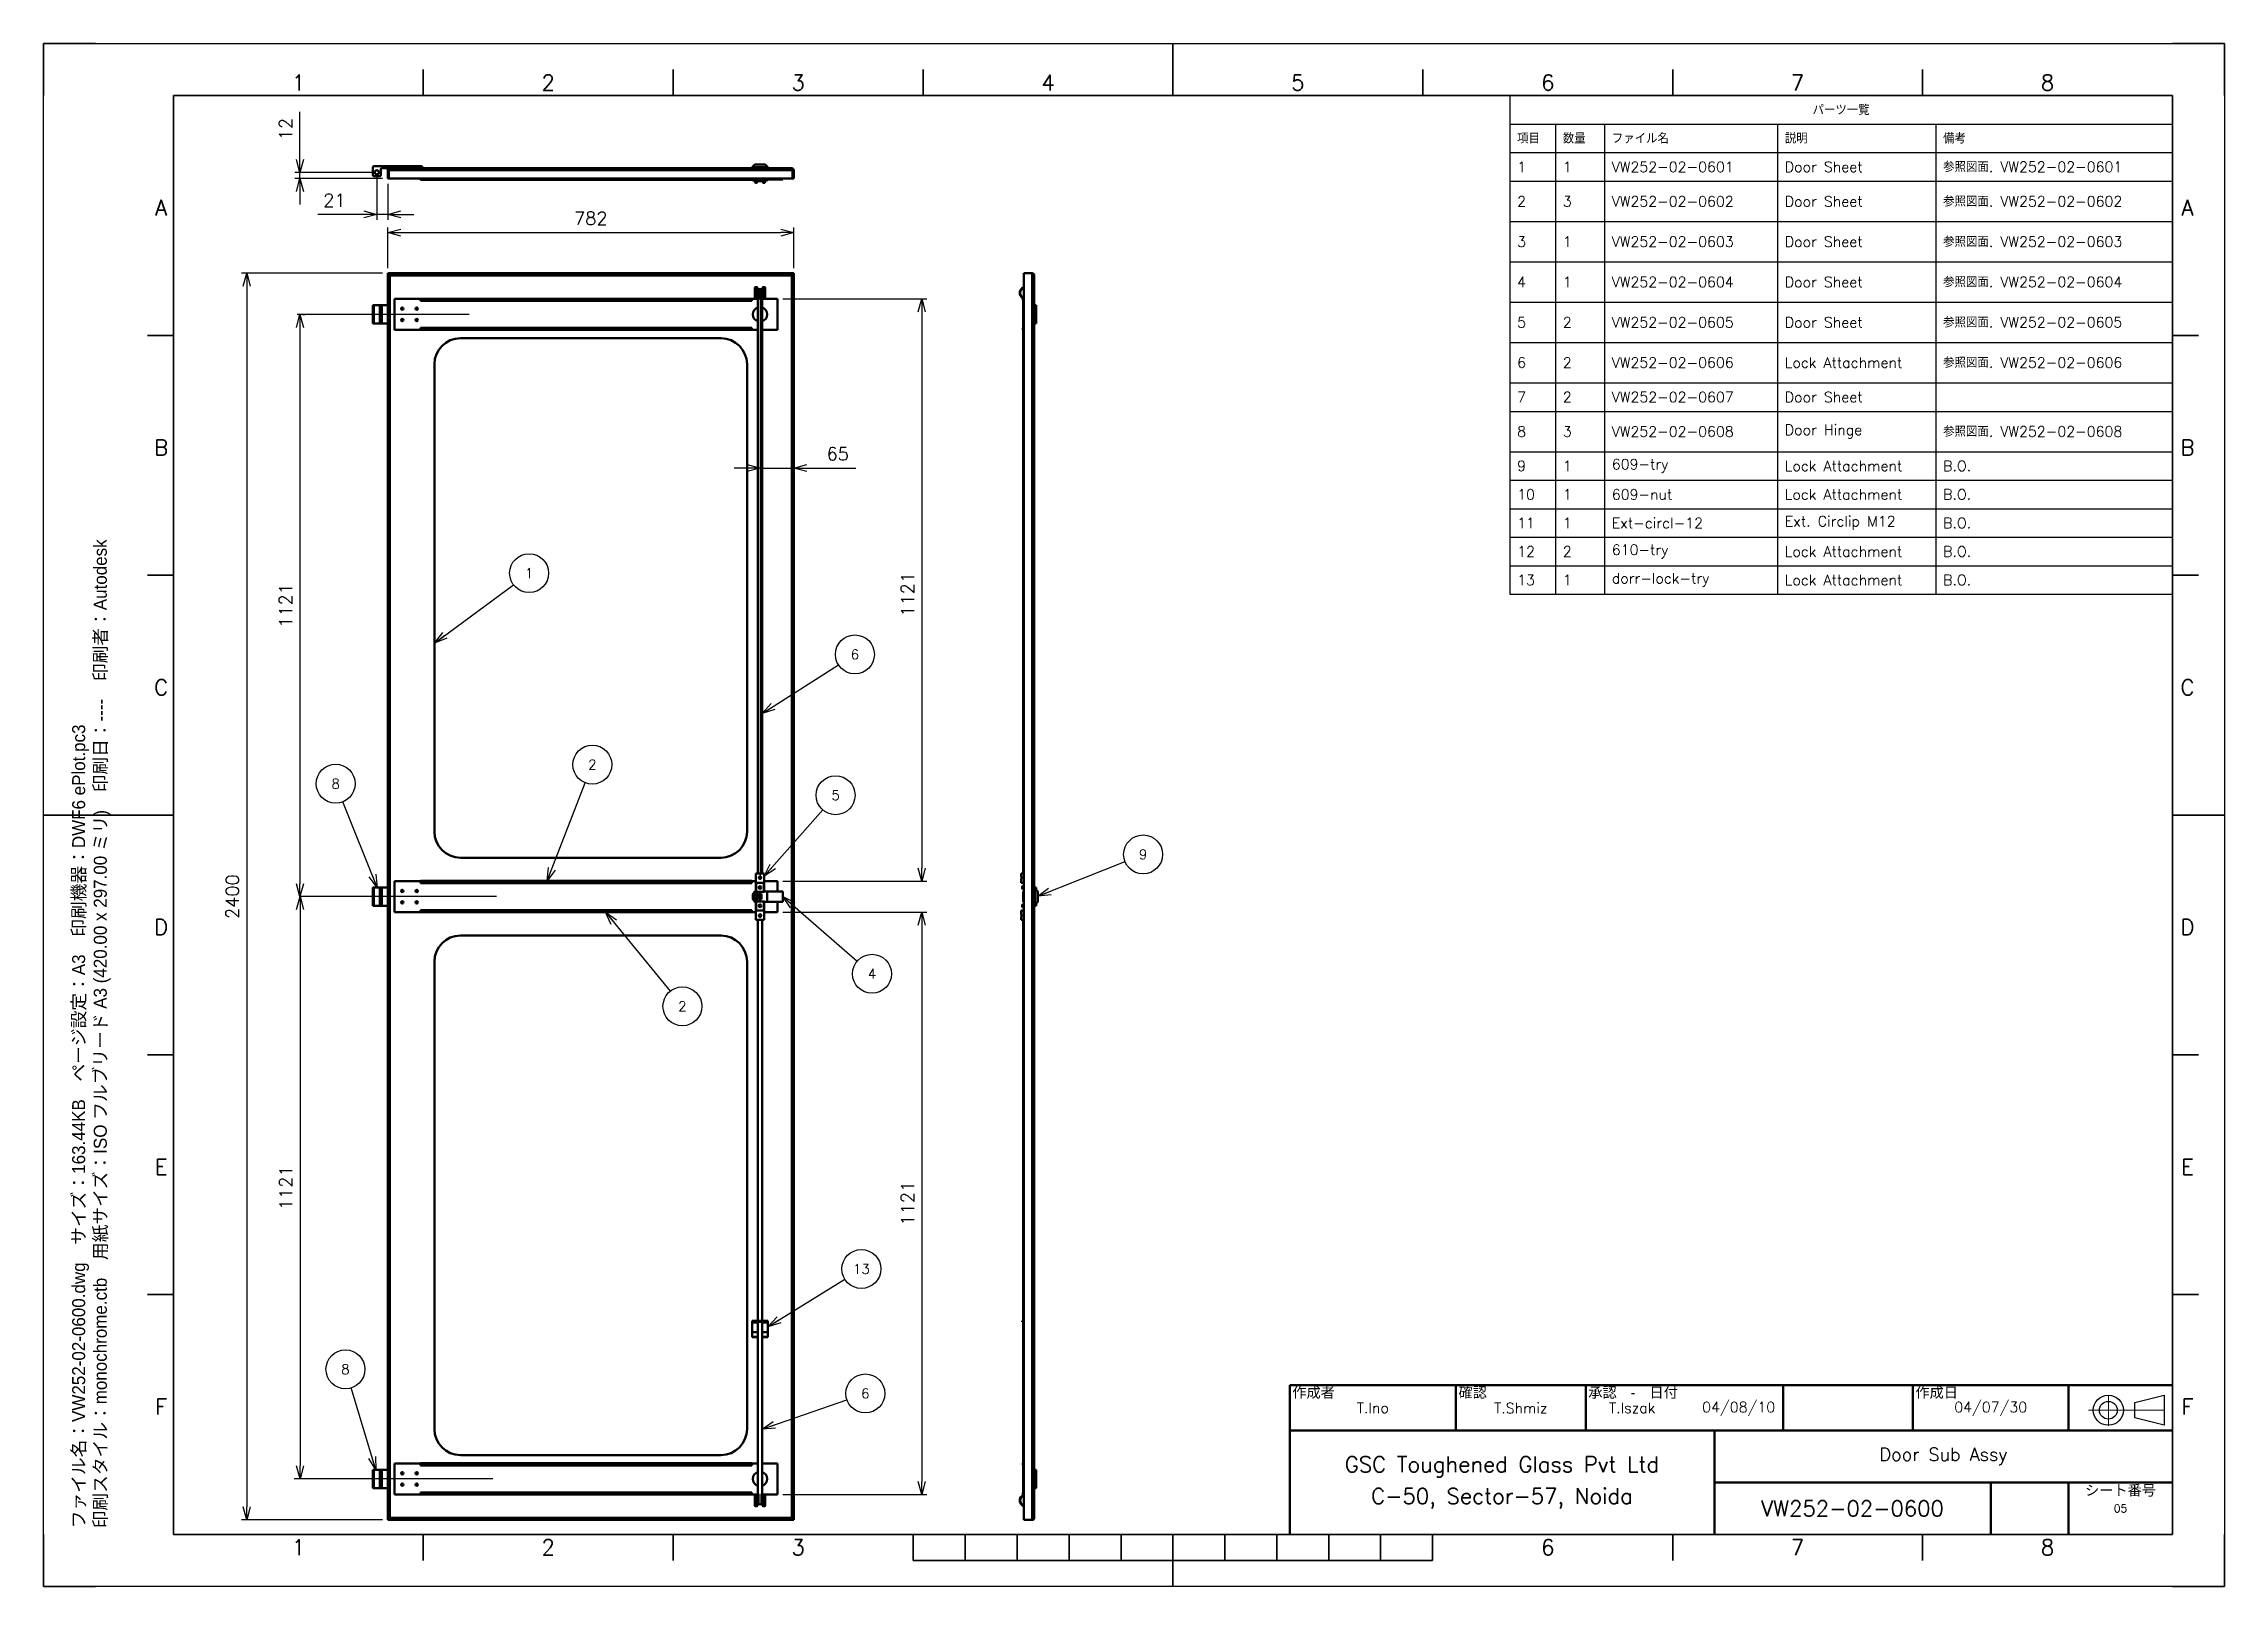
# Paper-space layout 'VW252-02-0600' of a CAD drawing. Header units: millimetres. Extents: x -5 to 415, y -5 to 292.
# The model-space entities are those that its viewports show. They can reach past a viewport. Long polylines and large blocks are cut down to what shows.
import ezdxf
from ezdxf.enums import TextEntityAlignment as Align

# ---------------------------------------------------------------- set-up
doc = ezdxf.new("R2010")
doc.units = ezdxf.units.MM
doc.header["$PDMODE"] = 2
doc.linetypes.add('JIS_08_15', pattern=[17.25, 15, -0.75, 0.75, -0.75])
doc.layers.add('ビューポート', color=1, linetype='Continuous')
doc.layers.add('印刷スタンプ', color=30, linetype='Continuous')
for name, color, linetype, lineweight in [('中心線', 4, 'JIS_08_15', 25), ('図枠', 8, 'Continuous', 35), ('外形線', 7, 'Continuous', 50), ('寸法', 150, 'Continuous', 25), ('引出線注記', 150, 'Continuous', 25), ('注釈', 150, 'Continuous', 25), ('表題欄', 8, 'Continuous', 35)]:
    doc.layers.add(name, color=color, linetype=linetype, lineweight=lineweight)
doc.layers.get('ビューポート').off()
doc.styles.get("Standard").update_dxf_attribs({"font": 'romans.shx', "bigfont": 'extfont2.shx'})
doc.styles.add('ゴシック', font='MS PGothic.ttf')
doc.dimstyles.new('JIS_25', dxfattribs={"dimscale": 0, "dimtxt": 2.5, "dimasz": 2.5, "dimexe": 1, "dimexo": 1, "dimgap": 1.5, "dimtad": 3, "dimdec": 1, "dimdsep": 46, "dimtxsty": 'Standard', "dimblk": 'OPEN30', "dimcen": 0, "dimclrd": 256, "dimclre": 256, "dimclrt": 179, "dimadec": 0, "dimazin": 2, "dimtp": 0.1, "dimtm": 0.1, "dimtfac": 0.71, "dimtdec": 1, "dimtmove": 0, "dimatfit": 3, "dimldrblk": 'OPEN30', "dimfxl": 1, "dimlwd": -1, "dimlwe": -1, "dimarcsym": 0})

psp = doc.layouts.new('VW252-02-0600')

# ---------------------------------------------------------------- texts
at = {"layer": '印刷スタンプ', "insert": (0.498, 6.184), "char_height": 2.5, "width": 604.10065, "attachment_point": 1, "rotation": 90, "style": 'ゴシック'}
psp.add_mtext('ファイル名：VW252-02-0600.dwg\u3000サイズ：163.44KB\u3000ページ設定：A3\u3000印刷機器：DWF6 ePlot.pc3\\P印刷スタイル：monochrome.ctb\u3000用紙サイズ：ISO フルブリード A3 (420.00 x 297.00 ミリ)\u3000印刷日：----\u3000印刷者：Autodesk', dxfattribs=at)

msp = doc.modelspace()

# ---------------------------------------------------------------- blocks, each defined once
blk = doc.blocks.new('表題欄')
at = {"layer": '表題欄', "linetype": 'Continuous', "lineweight": 50}
for p, q in [((0, 28.73), (-170, 28.73)), ((-170, 28.73), (-170, 0)), ((-138, 20), (-138, 28.73)), ((-113, 20), (-113, 28.73)), ((-75, 20), (-75, 28.73)), ((-50, 20), (-50, 28.73)), ((-20, 20), (-20, 28.73)), ((-170, 20), (0, 20)), ((-88.23, 20), (-88.23, 0)), ((0, 10), (-88.23, 10)), ((-35, 0), (-35, 10)), ((-20, 0), (-20, 10))]:
    blk.add_line(p, q, dxfattribs=at).dxf.unprotected_set("ltscale", 0)
at = {"layer": '表題欄', "linetype": 'Continuous', "lineweight": 18}
for p, q in [((-12.35, 26.82), (-12.35, 20.88)), ((-7.22, 23.91), (-16.16, 23.91)), ((-1.57, 23.91), (-7.22, 23.91))]:
    blk.add_line(p, q, dxfattribs=at)
at = {"layer": '表題欄', "lineweight": 25}
for p, q in [((-7.22, 25.38), (-1.57, 26.82)), ((-7.22, 23.91), (-7.22, 25.38)), ((-1.57, 26.82), (-1.57, 23.91)), ((-7.22, 22.44), (-7.22, 23.91)), ((-1.57, 21.01), (-7.22, 22.44)), ((-1.57, 23.91), (-1.57, 21.01))]:
    blk.add_line(p, q, dxfattribs=at).dxf.unprotected_set("ltscale", 0)
for radius in [2.9, 1.71]:
    blk.add_circle((-12.35, 23.91), radius, dxfattribs=at).dxf.unprotected_set("ltscale", 0)
at = {"layer": '表題欄', "color": 179, "lineweight": 5, "char_height": 2}
for s, insert, width, attachment_point, line_spacing_factor in [('{\\fMS PGothic|b0|i0|c128|p17;作成者}', (-169.5, 28.33), 26.9559, 1, 0.856083), ('{\\fMS PGothic|b0|i0|c128|p17;確認}', (-137.5, 28.33), 26.0627, 1, 0.856083), ('{\\fMS PGothic|b0|i0|c128|p17;承認\u3000-\u3000日付}', (-112.5, 28.33), 41.7838, 1, 0.846), ('{\\fMS PGothic|b0|i0|c128|p17;作成日}', (-49.5, 28.33), 14.5, 1, 0.856083), ('{\\fMS PGothic|b0|i0|c128|p17;シート番号}', (-10, 9.5), 19, 2, 0.856083)]:
    blk.add_mtext(s, dxfattribs=dict(at, insert=insert, width=width, attachment_point=attachment_point, line_spacing_factor=line_spacing_factor))
at = {"layer": '表題欄', "color": 179, "flags": 8}
for tag, height, p in [('DRAWN', 2.5, (-154, 24.36)), ('CHECK', 2.5, (-125.5, 24.36)), ('APPROVE', 2.5, (-104.06, 24.36)), ('APDATE', 2.5, (-83.55, 24.36)), ('DATE', 2.5, (-35, 24.36)), ('PROJECTNAME1', 3.5, (-129.12, 13)), ('DWGNAME', 3.5, (-44.12, 15)), ('PROJECTNAME2', 3.5, (-129.12, 7)), ('DWGNO', 3.5, (-61.62, 5)), ('SHEET', 2, (-10, 5))]:
    blk.add_attdef(tag, text='', height=height, dxfattribs=at).set_placement(p, align=Align.MIDDLE)
blk = doc.blocks.new('図枠')
at = {"layer": '図枠'}
for p, q in [((0, 297), (10, 297)), ((0, 287), (0, 297)), ((410, 297), (420, 297)), ((420, 297), (420, 287)), ((25, 10), (25, 287)), ((25, 287), (410, 287)), ((410, 287), (410, 10)), ((0, 0), (0, 10)), ((410, 10), (25, 10)), ((420, 10), (420, 0)), ((10, 0), (0, 0)), ((420, 0), (410, 0))]:
    blk.add_line(p, q, dxfattribs=at)
at = {"layer": '図枠', "lineweight": 25}
for p, q in [((0, 297), (420, 297)), ((0, 0), (0, 297)), ((420, 297), (420, 0)), ((420, 0), (0, 0))]:
    blk.add_line(p, q, dxfattribs=at)
at = {"layer": '図枠', "lineweight": 35}
for p, q in [((217.5, 287), (217.5, 297)), ((73.12, 287), (73.12, 292)), ((121.25, 287), (121.25, 292)), ((169.38, 287), (169.38, 292)), ((265.62, 287), (265.62, 292)), ((313.75, 287), (313.75, 292)), ((361.88, 287), (361.88, 292)), ((25, 240.83), (20, 240.83)), ((410, 240.83), (415, 240.83)), ((25, 194.67), (20, 194.67)), ((410, 194.67), (415, 194.67)), ((25, 148.5), (0, 148.5)), ((410, 148.5), (420, 148.5)), ((25, 102.33), (20, 102.33)), ((410, 102.33), (415, 102.33)), ((25, 56.17), (20, 56.17)), ((410, 56.17), (415, 56.17)), ((73.12, 10), (73.12, 5)), ((121.25, 10), (121.25, 5)), ((167.5, 5), (167.5, 10)), ((177.5, 5), (177.5, 10)), ((187.5, 5), (187.5, 10)), ((197.5, 5), (197.5, 10)), ((207.5, 5), (207.5, 10)), ((217.5, 10), (217.5, 0)), ((227.5, 5), (227.5, 10)), ((237.5, 5), (237.5, 10)), ((247.5, 5), (247.5, 10)), ((257.5, 5), (257.5, 10)), ((267.5, 5), (267.5, 10)), ((313.75, 10), (313.75, 5)), ((361.88, 10), (361.88, 5)), ((167.5, 5), (267.5, 5))]:
    blk.add_line(p, q, dxfattribs=at)
at = {"layer": '図枠', "color": 179, "lineweight": 25}
for s, p in [('1', (49.06, 288)), ('2', (97.19, 288)), ('3', (145.31, 288)), ('4', (193.44, 288)), ('5', (241.56, 288)), ('6', (289.69, 288)), ('7', (337.81, 288)), ('8', (385.94, 288)), ('A', (22.61, 263.92)), ('A', (412.87, 263.92)), ('B', (22.61, 217.75)), ('B', (412.87, 217.75)), ('C', (22.61, 171.58)), ('C', (412.87, 171.58)), ('D', (22.61, 125.42)), ('D', (412.87, 125.42)), ('E', (22.61, 79.25)), ('E', (412.87, 79.25)), ('F', (22.61, 33.08)), ('F', (412.87, 33.08)), ('1', (49.06, 6.02)), ('2', (97.19, 6.02)), ('3', (145.31, 6.02)), ('6', (289.69, 6.02)), ('7', (337.81, 6.02)), ('8', (385.94, 6.02))]:
    blk.add_text(s, height=3, dxfattribs=at).set_placement(p, align=Align.CENTER)
blk = doc.blocks.new('_Open30')
at = {"color": 0, "linetype": 'ByBlock', "lineweight": -2}
for p, q in [((-1, 0.27), (0, 0)), ((0, 0), (-1, -0.27)), ((0, 0), (-1, 0))]:
    blk.add_line(p, q, dxfattribs=at)
blk = doc.blocks.new('*D3')
at = {"layer": 'Defpoints', "color": 0}
for p in [(59.18, 267.21), (61.28, 266.01), (59.18, 259.11)]:
    blk.add_point(p, dxfattribs=at)
at = {"layer": '寸法'}
for p, q in [((59.18, 266.21), (59.18, 258.11)), ((61.28, 265.01), (61.28, 258.11)), ((56.68, 259.11), (47.84, 259.11)), ((61.28, 259.11), (59.18, 259.11)), ((63.78, 259.11), (66.28, 259.11))]:
    blk.add_line(p, q, dxfattribs=at)
at = {"layer": '寸法', "xscale": 2.5, "yscale": 2.5, "zscale": 2.5}
blk.add_blockref('_Open30', (59.18, 259.11), dxfattribs=at)
at = {"layer": '寸法', "xscale": 2.5, "yscale": 2.5, "zscale": 2.5, "rotation": 180}
blk.add_blockref('_Open30', (61.28, 259.11), dxfattribs=at)
at = {"layer": '寸法', "color": 179, "insert": (51.01, 261.86), "char_height": 2.5, "attachment_point": 5}
blk.add_mtext('21', dxfattribs=at)
blk = doc.blocks.new('*D4')
at = {"layer": 'Defpoints', "color": 0}
for p in [(44.37, 267.21), (59.18, 267.21), (61.28, 266.01)]:
    blk.add_point(p, dxfattribs=at)
at = {"layer": '寸法'}
for p, q in [((44.37, 269.71), (44.37, 278.9)), ((58.18, 267.21), (43.37, 267.21)), ((60.28, 266.01), (43.37, 266.01)), ((44.37, 266.01), (44.37, 267.21)), ((44.37, 263.51), (44.37, 261.01))]:
    blk.add_line(p, q, dxfattribs=at)
at = {"layer": '寸法', "xscale": 2.5, "yscale": 2.5, "zscale": 2.5}
for p, rotation in [((44.37, 267.21), 270), ((44.37, 266.01), 90)]:
    blk.add_blockref('_Open30', p, dxfattribs=dict(at, rotation=rotation))
at = {"layer": '寸法', "color": 179, "insert": (41.62, 275.56), "char_height": 2.5, "attachment_point": 5, "rotation": 90}
blk.add_mtext('12', dxfattribs=at)
blk = doc.blocks.new('*D5')
at = {"layer": 'Defpoints', "color": 0}
for p in [(139.48, 255.63), (61.28, 247.78), (139.48, 247.78)]:
    blk.add_point(p, dxfattribs=at)
at = {"layer": '寸法'}
for p, q in [((61.28, 248.78), (61.28, 256.63)), ((139.48, 248.78), (139.48, 256.63)), ((63.78, 255.63), (136.98, 255.63))]:
    blk.add_line(p, q, dxfattribs=at)
at = {"layer": '寸法', "xscale": 2.5, "yscale": 2.5, "zscale": 2.5, "rotation": 180}
blk.add_blockref('_Open30', (61.28, 255.63), dxfattribs=at)
at = {"layer": '寸法', "xscale": 2.5, "yscale": 2.5, "zscale": 2.5}
blk.add_blockref('_Open30', (139.48, 255.63), dxfattribs=at)
at = {"layer": '寸法', "color": 179, "insert": (100.38, 258.38), "char_height": 2.5, "attachment_point": 5}
blk.add_mtext('782', dxfattribs=at)
blk = doc.blocks.new('*D6')
at = {"layer": 'Defpoints', "color": 0}
for p in [(136.38, 242.88), (136.38, 130.78), (164.13, 130.78)]:
    blk.add_point(p, dxfattribs=at)
at = {"layer": '寸法'}
for p, q in [((137.38, 242.88), (165.13, 242.88)), ((164.13, 240.38), (164.13, 133.28)), ((137.38, 130.78), (165.13, 130.78))]:
    blk.add_line(p, q, dxfattribs=at)
at = {"layer": '寸法', "xscale": 2.5, "yscale": 2.5, "zscale": 2.5}
for p, rotation in [((164.13, 242.88), 90), ((164.13, 130.78), 270)]:
    blk.add_blockref('_Open30', p, dxfattribs=dict(at, rotation=rotation))
at = {"layer": '寸法', "color": 179, "insert": (161.38, 186), "char_height": 2.5, "attachment_point": 5, "rotation": 90}
blk.add_mtext('1121', dxfattribs=at)
blk = doc.blocks.new('*D7')
at = {"layer": 'Defpoints', "color": 0}
for p in [(136.38, 124.81), (136.38, 12.71), (164.13, 12.71)]:
    blk.add_point(p, dxfattribs=at)
at = {"layer": '寸法'}
for p, q in [((137.38, 124.81), (165.13, 124.81)), ((164.13, 122.31), (164.13, 15.21)), ((137.38, 12.71), (165.13, 12.71))]:
    blk.add_line(p, q, dxfattribs=at)
at = {"layer": '寸法', "xscale": 2.5, "yscale": 2.5, "zscale": 2.5}
for p, rotation in [((164.13, 124.81), 90), ((164.13, 12.71), 270)]:
    blk.add_blockref('_Open30', p, dxfattribs=dict(at, rotation=rotation))
at = {"layer": '寸法', "color": 179, "insert": (161.38, 68.76), "char_height": 2.5, "attachment_point": 5, "rotation": 90}
blk.add_mtext('1121', dxfattribs=at)
blk = doc.blocks.new('*D8')
at = {"layer": 'Defpoints', "color": 0}
for p in [(43.87, 239.88), (44.37, 127.78), (44.37, 127.78)]:
    blk.add_point(p, dxfattribs=at)
at = {"layer": '寸法'}
for p, q in [((44.87, 239.88), (45.37, 239.88)), ((44.37, 237.38), (44.37, 130.28))]:
    blk.add_line(p, q, dxfattribs=at)
at = {"layer": '寸法', "xscale": 2.5, "yscale": 2.5, "zscale": 2.5}
for p, rotation in [((44.37, 239.88), 90), ((44.37, 127.78), 270)]:
    blk.add_blockref('_Open30', p, dxfattribs=dict(at, rotation=rotation))
at = {"layer": '寸法', "color": 179, "insert": (41.62, 183.83), "char_height": 2.5, "attachment_point": 5, "rotation": 90}
blk.add_mtext('1121', dxfattribs=at)
blk = doc.blocks.new('*D9')
at = {"layer": 'Defpoints', "color": 0}
for p in [(44.37, 127.78), (44.37, 15.68), (44.4, 15.68)]:
    blk.add_point(p, dxfattribs=at)
at = {"layer": '寸法'}
for p, q in [((45.37, 127.78), (45.4, 127.78)), ((44.4, 125.28), (44.4, 18.18)), ((45.37, 15.68), (45.4, 15.68))]:
    blk.add_line(p, q, dxfattribs=at)
at = {"layer": '寸法', "xscale": 2.5, "yscale": 2.5, "zscale": 2.5}
for p, rotation in [((44.4, 127.78), 90), ((44.4, 15.68), 270)]:
    blk.add_blockref('_Open30', p, dxfattribs=dict(at, rotation=rotation))
at = {"layer": '寸法', "color": 179, "insert": (41.65, 71.73), "char_height": 2.5, "attachment_point": 5, "rotation": 90}
blk.add_mtext('1121', dxfattribs=at)
blk = doc.blocks.new('*D10')
at = {"layer": 'Defpoints', "color": 0}
for p in [(61.28, 247.78), (34.12, 7.78), (61.28, 7.78)]:
    blk.add_point(p, dxfattribs=at)
at = {"layer": '寸法'}
for p, q in [((60.28, 247.78), (33.12, 247.78)), ((34.12, 245.28), (34.12, 10.28)), ((60.28, 7.78), (33.12, 7.78))]:
    blk.add_line(p, q, dxfattribs=at)
at = {"layer": '寸法', "xscale": 2.5, "yscale": 2.5, "zscale": 2.5}
for p, rotation in [((34.12, 247.78), 90), ((34.12, 7.78), 270)]:
    blk.add_blockref('_Open30', p, dxfattribs=dict(at, rotation=rotation))
at = {"layer": '寸法', "color": 179, "insert": (31.37, 127.78), "char_height": 2.5, "attachment_point": 5, "rotation": 90}
blk.add_mtext('2400', dxfattribs=at)
blk = doc.blocks.new('*D11')
at = {"layer": 'Defpoints', "color": 0}
for p in [(132.98, 210.66), (139.48, 210.66), (139.48, 210.28)]:
    blk.add_point(p, dxfattribs=at)
at = {"layer": '寸法'}
for p, q in [((130.48, 210.28), (127.98, 210.28)), ((132.98, 210.28), (139.48, 210.28)), ((141.98, 210.28), (151.4, 210.28)), ((132.98, 209.66), (132.98, 209.28)), ((139.48, 209.66), (139.48, 209.28))]:
    blk.add_line(p, q, dxfattribs=at)
at = {"layer": '寸法', "xscale": 2.5, "yscale": 2.5, "zscale": 2.5}
blk.add_blockref('_Open30', (132.98, 210.28), dxfattribs=at)
at = {"layer": '寸法', "xscale": 2.5, "yscale": 2.5, "zscale": 2.5, "rotation": 180}
blk.add_blockref('_Open30', (139.48, 210.28), dxfattribs=at)
at = {"layer": '寸法', "color": 179, "insert": (147.94, 213.03), "char_height": 2.5, "attachment_point": 5}
blk.add_mtext('65', dxfattribs=at)
blk = doc.blocks.new('バルーン')
at = {"layer": '引出線注記'}
blk.add_circle((0, 0), 5, dxfattribs=at)
blk.add_attdef('ITEM', text='', height=2.5, dxfattribs=at).set_placement((0, 0), align=Align.MIDDLE)
blk = doc.blocks.new('*T13')
at = {"layer": '注釈', "color": 0, "lineweight": -2}
for p, q in [((0, 0), (8.8, 0)), ((0, 0), (0, -5.49)), ((8.8, 0), (18.23, 0)), ((18.23, 0), (51.55, 0)), ((51.55, 0), (82.04, 0)), ((82.04, 0), (127.62, 0)), ((127.62, 0), (127.62, -5.49)), ((0, -5.49), (8.8, -5.49)), ((0, -5.49), (0, -10.98)), ((8.8, -5.49), (18.23, -5.49)), ((8.8, -5.49), (8.8, -10.98)), ((18.23, -5.49), (51.55, -5.49)), ((18.23, -5.49), (18.23, -10.98)), ((51.55, -5.49), (82.04, -5.49)), ((51.55, -5.49), (51.55, -10.98)), ((82.04, -5.49), (127.62, -5.49)), ((82.04, -5.49), (82.04, -10.98)), ((127.62, -5.49), (127.62, -10.98)), ((0, -10.98), (8.8, -10.98)), ((0, -10.98), (0, -16.49)), ((8.8, -10.98), (18.23, -10.98)), ((8.8, -10.98), (8.8, -16.49)), ((18.23, -10.98), (51.55, -10.98)), ((18.23, -10.98), (18.23, -16.49)), ((51.55, -10.98), (82.04, -10.98)), ((51.55, -10.98), (51.55, -16.49)), ((82.04, -10.98), (127.62, -10.98)), ((82.04, -10.98), (82.04, -16.49)), ((127.62, -10.98), (127.62, -16.49)), ((0, -16.49), (8.8, -16.49)), ((0, -16.49), (0, -24.25)), ((8.8, -16.49), (18.23, -16.49)), ((8.8, -16.49), (8.8, -24.25)), ((18.23, -16.49), (51.55, -16.49)), ((18.23, -16.49), (18.23, -24.25)), ((51.55, -16.49), (82.04, -16.49)), ((51.55, -16.49), (51.55, -24.25)), ((82.04, -16.49), (127.62, -16.49)), ((82.04, -16.49), (82.04, -24.25)), ((127.62, -16.49), (127.62, -24.25)), ((0, -24.25), (8.8, -24.25)), ((0, -24.25), (0, -32.01)), ((8.8, -24.25), (18.23, -24.25)), ((8.8, -24.25), (8.8, -32.01)), ((18.23, -24.25), (51.55, -24.25)), ((18.23, -24.25), (18.23, -32.01)), ((51.55, -24.25), (82.04, -24.25)), ((51.55, -24.25), (51.55, -32.01)), ((82.04, -24.25), (127.62, -24.25)), ((82.04, -24.25), (82.04, -32.01)), ((127.62, -24.25), (127.62, -32.01)), ((0, -32.01), (8.8, -32.01)), ((0, -32.01), (0, -39.77)), ((8.8, -32.01), (18.23, -32.01)), ((8.8, -32.01), (8.8, -39.77)), ((18.23, -32.01), (51.55, -32.01)), ((18.23, -32.01), (18.23, -39.77)), ((51.55, -32.01), (82.04, -32.01)), ((51.55, -32.01), (51.55, -39.77)), ((82.04, -32.01), (127.62, -32.01)), ((82.04, -32.01), (82.04, -39.77)), ((127.62, -32.01), (127.62, -39.77)), ((0, -39.77), (8.8, -39.77)), ((0, -39.77), (0, -47.53)), ((8.8, -39.77), (18.23, -39.77)), ((8.8, -39.77), (8.8, -47.53)), ((18.23, -39.77), (51.55, -39.77)), ((18.23, -39.77), (18.23, -47.53)), ((51.55, -39.77), (82.04, -39.77)), ((51.55, -39.77), (51.55, -47.53)), ((82.04, -39.77), (127.62, -39.77)), ((82.04, -39.77), (82.04, -47.53)), ((127.62, -39.77), (127.62, -47.53)), ((0, -47.53), (8.8, -47.53)), ((0, -47.53), (0, -55.29)), ((8.8, -47.53), (18.23, -47.53)), ((8.8, -47.53), (8.8, -55.29)), ((18.23, -47.53), (51.55, -47.53)), ((18.23, -47.53), (18.23, -55.29)), ((51.55, -47.53), (82.04, -47.53)), ((51.55, -47.53), (51.55, -55.29)), ((82.04, -47.53), (127.62, -47.53)), ((82.04, -47.53), (82.04, -55.29)), ((127.62, -47.53), (127.62, -55.29)), ((0, -55.29), (8.8, -55.29)), ((0, -55.29), (0, -60.8)), ((8.8, -55.29), (18.23, -55.29)), ((8.8, -55.29), (8.8, -60.8)), ((18.23, -55.29), (51.55, -55.29)), ((18.23, -55.29), (18.23, -60.8)), ((51.55, -55.29), (82.04, -55.29)), ((51.55, -55.29), (51.55, -60.8)), ((82.04, -55.29), (127.62, -55.29)), ((82.04, -55.29), (82.04, -60.8)), ((127.62, -55.29), (127.62, -60.8)), ((0, -60.8), (8.8, -60.8)), ((0, -60.8), (0, -68.56)), ((8.8, -60.8), (18.23, -60.8)), ((8.8, -60.8), (8.8, -68.56)), ((18.23, -60.8), (51.55, -60.8)), ((18.23, -60.8), (18.23, -68.56)), ((51.55, -60.8), (82.04, -60.8)), ((51.55, -60.8), (51.55, -68.56)), ((82.04, -60.8), (127.62, -60.8)), ((82.04, -60.8), (82.04, -68.56)), ((127.62, -60.8), (127.62, -68.56)), ((0, -68.56), (8.8, -68.56)), ((0, -68.56), (0, -74.05)), ((8.8, -68.56), (18.23, -68.56)), ((8.8, -68.56), (8.8, -74.05)), ((18.23, -68.56), (51.55, -68.56)), ((18.23, -68.56), (18.23, -74.05)), ((51.55, -68.56), (82.04, -68.56)), ((51.55, -68.56), (51.55, -74.05)), ((82.04, -68.56), (127.62, -68.56)), ((82.04, -68.56), (82.04, -74.05)), ((127.62, -68.56), (127.62, -74.05)), ((0, -74.05), (8.8, -74.05)), ((0, -74.05), (0, -79.54)), ((8.8, -74.05), (18.23, -74.05)), ((8.8, -74.05), (8.8, -79.54)), ((18.23, -74.05), (51.55, -74.05)), ((18.23, -74.05), (18.23, -79.54)), ((51.55, -74.05), (82.04, -74.05)), ((51.55, -74.05), (51.55, -79.54)), ((82.04, -74.05), (127.62, -74.05)), ((82.04, -74.05), (82.04, -79.54)), ((127.62, -74.05), (127.62, -79.54)), ((0, -79.54), (8.8, -79.54)), ((0, -79.54), (0, -85.03)), ((8.8, -79.54), (18.23, -79.54)), ((8.8, -79.54), (8.8, -85.03)), ((18.23, -79.54), (51.55, -79.54)), ((18.23, -79.54), (18.23, -85.03)), ((51.55, -79.54), (82.04, -79.54)), ((51.55, -79.54), (51.55, -85.03)), ((82.04, -79.54), (127.62, -79.54)), ((82.04, -79.54), (82.04, -85.03)), ((127.62, -79.54), (127.62, -85.03)), ((0, -85.03), (8.8, -85.03)), ((0, -85.03), (0, -90.51)), ((8.8, -85.03), (18.23, -85.03)), ((8.8, -85.03), (8.8, -90.51)), ((18.23, -85.03), (51.55, -85.03)), ((18.23, -85.03), (18.23, -90.51)), ((51.55, -85.03), (82.04, -85.03)), ((51.55, -85.03), (51.55, -90.51)), ((82.04, -85.03), (127.62, -85.03)), ((82.04, -85.03), (82.04, -90.51)), ((127.62, -85.03), (127.62, -90.51)), ((0, -90.51), (8.8, -90.51)), ((0, -90.51), (0, -96)), ((8.8, -90.51), (18.23, -90.51)), ((8.8, -90.51), (8.8, -96)), ((18.23, -90.51), (51.55, -90.51)), ((18.23, -90.51), (18.23, -96)), ((51.55, -90.51), (82.04, -90.51)), ((51.55, -90.51), (51.55, -96)), ((82.04, -90.51), (127.62, -90.51)), ((82.04, -90.51), (82.04, -96)), ((127.62, -90.51), (127.62, -96)), ((0, -96), (8.8, -96)), ((8.8, -96), (18.23, -96)), ((18.23, -96), (51.55, -96)), ((51.55, -96), (82.04, -96)), ((82.04, -96), (127.62, -96))]:
    blk.add_line(p, q, dxfattribs=at)
at = {"layer": '注釈', "color": 0, "char_height": 2}
for s, insert, width, attachment_point in [('パーツ一覧', (63.81, -2.74), 124.8011, 5), ('項目', (1.41, -8.23), 5.9794, 4), ('数量', (10.21, -8.23), 6.6081, 4), ('ファイル名', (19.64, -8.23), 30.4982, 4), ('説明', (52.96, -8.23), 27.6691, 4), ('備考', (83.45, -8.23), 42.7575, 4), ('参照図面. VW252-02-0601', (83.45, -13.73), 42.7575, 4), ('1', (1.41, -13.73), 5.9794, 4), ('1', (10.21, -13.73), 6.6081, 4), ('VW252-02-0601', (19.64, -13.73), 30.4982, 4), ('Door Sheet', (52.96, -13.73), 27.6691, 4), ('2', (1.41, -20.37), 5.9794, 4), ('3', (10.21, -20.37), 6.6081, 4), ('VW252-02-0602', (19.64, -20.37), 30.4982, 4), ('Door Sheet', (52.96, -20.37), 27.6691, 4), ('参照図面. VW252-02-0602', (83.45, -20.37), 42.7575, 4), ('3', (1.41, -28.13), 5.9794, 4), ('1', (10.21, -28.13), 6.6081, 4), ('VW252-02-0603', (19.64, -28.13), 30.4982, 4), ('Door Sheet', (52.96, -28.13), 27.6691, 4), ('参照図面. VW252-02-0603', (83.45, -28.13), 42.7575, 4), ('4', (1.41, -35.89), 5.9794, 4), ('1', (10.21, -35.89), 6.6081, 4), ('VW252-02-0604', (19.64, -35.89), 30.4982, 4), ('Door Sheet', (52.96, -35.89), 27.6691, 4), ('参照図面. VW252-02-0604', (83.45, -35.89), 42.7575, 4), ('5', (1.41, -43.65), 5.9794, 4), ('2', (10.21, -43.65), 6.6081, 4), ('VW252-02-0605', (19.64, -43.65), 30.4982, 4), ('Door Sheet', (52.96, -43.65), 27.6691, 4), ('参照図面. VW252-02-0605', (83.45, -43.65), 42.7575, 4), ('参照図面. VW252-02-0606', (83.45, -51.41), 42.7575, 4), ('6', (1.41, -51.41), 5.9794, 4), ('2', (10.21, -51.41), 6.6081, 4), ('VW252-02-0606', (19.64, -51.41), 30.4982, 4), ('Lock Attachment', (52.96, -51.41), 27.6691, 4), ('7', (1.41, -58.04), 5.9794, 4), ('2', (10.21, -58.04), 6.6081, 4), ('VW252-02-0607', (19.64, -58.04), 30.4982, 4), ('Door Sheet', (52.96, -58.04), 27.6691, 4), ('8', (1.41, -64.68), 5.9794, 4), ('3', (10.21, -64.68), 6.6081, 4), ('VW252-02-0608', (19.64, -64.68), 30.4982, 4), ('Door Hinge', (52.96, -64.68), 27.6691, 4), ('参照図面. VW252-02-0608', (83.45, -64.68), 42.7575, 4), ('9', (1.41, -71.3), 5.9794, 4), ('1', (10.21, -71.3), 6.6081, 4), ('609-try', (19.64, -71.3), 30.4982, 4), ('Lock Attachment', (52.96, -71.3), 27.6691, 4), ('B.O.', (83.45, -71.3), 42.7575, 4), ('10', (1.41, -76.79), 5.9794, 4), ('1', (10.21, -76.79), 6.6081, 4), ('609-nut', (19.64, -76.79), 30.4982, 4), ('Lock Attachment', (52.96, -76.79), 27.6691, 4), ('B.O.', (83.45, -76.79), 42.7575, 4), ('11', (1.41, -82.28), 5.9794, 4), ('1', (10.21, -82.28), 6.6081, 4), ('Ext-circl-12', (19.64, -82.28), 30.4982, 4), ('Ext. Circlip M12', (52.96, -82.28), 27.6691, 4), ('B.O.', (83.45, -82.28), 42.7575, 4), ('12', (1.41, -87.77), 5.9794, 4), ('2', (10.21, -87.77), 6.6081, 4), ('610-try', (19.64, -87.77), 30.4982, 4), ('Lock Attachment', (52.96, -87.77), 27.6691, 4), ('B.O.', (83.45, -87.77), 42.7575, 4), ('13', (1.41, -93.26), 5.9794, 4), ('1', (10.21, -93.26), 6.6081, 4), ('dorr-lock-try', (19.64, -93.26), 30.4982, 4), ('Lock Attachment', (52.96, -93.26), 27.6691, 4), ('B.O.', (83.45, -93.26), 42.7575, 4)]:
    blk.add_mtext(s, dxfattribs=dict(at, insert=insert, width=width, attachment_point=attachment_point))

# ---------------------------------------------------------------- dimensions: what is measured, and where the dimension line sits
at = {"layer": '寸法'}
for base, p1, p2, picture, middle in [((44.37, 267.212), (61.276, 266.012), (59.176, 267.212), '*D4', (41.62, 275.558)), ((34.116, 7.783), (61.276, 247.783), (61.276, 7.783), '*D10', (31.366, 127.783)), ((44.37, 127.783), (43.866, 239.883), (44.37, 127.783), '*D8', (41.62, 183.833)), ((44.396, 15.683), (44.37, 127.783), (44.37, 15.683), '*D9', (41.646, 71.733)), ((164.127, 12.709), (136.376, 124.809), (136.376, 12.709), '*D7', (161.377, 68.759))]:
    dim = psp.add_linear_dim(base=base, p1=p1, p2=p2, angle=90, dimstyle='JIS_25', override={"dimscale": 1, "dimlfac": -10}, dxfattribs=at)
    dim.commit()
    dim.dimension.update_dxf_attribs({"geometry": picture, "text_midpoint": middle})
dim = psp.add_linear_dim(base=(59.176, 259.112), p1=(61.276, 266.012), p2=(59.176, 267.212), dimstyle='JIS_25', override={"dimscale": 1, "dimlfac": -10}, dxfattribs=at)
dim.commit()
dim.dimension.update_dxf_attribs({"geometry": '*D3', "text_midpoint": (51.01, 259.112), "dimtype": 160})
for base, p1, p2, picture, middle in [((139.476, 255.627), (61.276, 247.783), (139.476, 247.783), '*D5', (100.376, 258.377)), ((139.476, 210.283), (132.976, 210.659), (139.476, 210.659), '*D11', (147.941, 213.033))]:
    dim = psp.add_linear_dim(base=base, p1=p1, p2=p2, dimstyle='JIS_25', override={"dimscale": 1, "dimlfac": -10}, dxfattribs=at)
    dim.commit()
    dim.dimension.update_dxf_attribs({"geometry": picture, "text_midpoint": middle})
dim = psp.add_linear_dim(base=(164.127, 130.783), p1=(136.376, 242.883), p2=(136.376, 130.783), angle=90, dimstyle='JIS_25', override={"dimscale": 1, "dimlfac": -10}, dxfattribs=at)
dim.commit()
dim.dimension.update_dxf_attribs({"geometry": '*D6', "text_midpoint": (164.127, 186.005), "dimtype": 160})

# ---------------------------------------------------------------- linework, layer by layer
at = {"layer": '中心線'}
for p, q in [((10996.9, 19559.3), (10996.9, 18423.8)), ((10437, 19510.8), (10105.8, 19510.8)), ((10489.2, 18389.8), (10110.9, 18389.8)), ((10482.1, 17268.8), (10099.7, 17268.8))]:
    msp.add_line(p, q, dxfattribs=at)
at = {"layer": '外形線'}
for p, q in [((10251.4, 19779.1), (10251.4, 19794.1)), ((10253.4, 19796.1), (10344.4, 19796.1)), ((10266.4, 19790.1), (10266.4, 19779.1)), ((10283.9, 19792.1), (10268.4, 19792.1)), ((10279.9, 19772.1), (10279.9, 19788.1)), ((10281.9, 19788.1), (10279.9, 19788.1)), ((10281.9, 19788.1), (10281.9, 19772.1)), ((10283.9, 19788.1), (10282.1, 19788.1)), ((10282.1, 19788.1), (10282.1, 19772.1)), ((10283.9, 19792.1), (11057.9, 19792.1)), ((10283.9, 19788.1), (10283.9, 19792.1)), ((11057.9, 19788.1), (10283.9, 19788.1)), ((10344.4, 19796.1), (10344.4, 19792.1)), ((10344.4, 19796.1), (10346.4, 19796.1)), ((10346.4, 19792.1), (10346.4, 19796.1)), ((10986.9, 19799.1), (10981.9, 19794.1)), ((10981.9, 19794.1), (10989, 19794.1)), ((10981.9, 19794.1), (10981.9, 19792.1)), ((10986.9, 19799.1), (10991.7, 19799.1)), ((10989, 19794.1), (11011.9, 19794.1)), ((10991.7, 19799.1), (11006.9, 19799.1)), ((11006.9, 19799.1), (11011.9, 19794.1)), ((11011.9, 19794.1), (11011.9, 19792.1)), ((11057.9, 19788.1), (11057.9, 19792.1)), ((11059.7, 19788.1), (11057.9, 19788.1)), ((11059.7, 19772.1), (11059.7, 19788.1)), ((11059.9, 19772.1), (11059.9, 19788.1)), ((11061.9, 19788.1), (11059.9, 19788.1)), ((11061.9, 19788.1), (11061.9, 19772.1)), ((10264.4, 19777.1), (10253.4, 19777.1)), ((10281.9, 19772.1), (10279.9, 19772.1)), ((10282.1, 19772.1), (11059.7, 19772.1)), ((10342.9, 19772.1), (10342.9, 19770.1)), ((10980.9, 19770.1), (10342.9, 19770.1)), ((10980.9, 19770.1), (10980.9, 19772.1)), ((10981.9, 19769.1), (10981.9, 19772.1)), ((10981.9, 19769.1), (10986.9, 19769.1)), ((10986.9, 19765.2), (10986.9, 19772.1)), ((10986.9, 19765.1), (10986.9, 19765.2)), ((10986.9, 19765.1), (10987.9, 19764.1)), ((10987.9, 19772.1), (10987.9, 19764.2)), ((10987.9, 19764.2), (10987.9, 19764.1)), ((10987.9, 19764.1), (10990.9, 19764.1)), ((10990.9, 19764.2), (10990.9, 19772.1)), ((10991.9, 19765.1), (10990.9, 19764.1)), ((10990.9, 19764.1), (10990.9, 19764.2)), ((10991.9, 19772.1), (10991.9, 19765.2)), ((10991.9, 19765.2), (10991.9, 19765.1)), ((11001.9, 19765.2), (11001.9, 19772.1)), ((11001.9, 19765.1), (11001.9, 19765.2)), ((11001.9, 19765.1), (11002.9, 19764.1)), ((11002.9, 19772.1), (11002.9, 19764.2)), ((11002.9, 19764.2), (11002.9, 19764.1)), ((11002.9, 19764.1), (11005.9, 19764.1)), ((11005.9, 19764.2), (11005.9, 19772.1)), ((11006.9, 19765.1), (11005.9, 19764.1)), ((11005.9, 19764.1), (11005.9, 19764.2)), ((11006.9, 19772.1), (11006.9, 19765.2)), ((11006.9, 19769.1), (11011.9, 19769.1)), ((11006.9, 19765.2), (11006.9, 19765.1)), ((11010.4, 19770.6), (11010.4, 19772.1)), ((11040.9, 19770.6), (11010.4, 19770.6)), ((11011.9, 19769.1), (11011.9, 19770.6)), ((11040.9, 19772.1), (11040.9, 19770.6)), ((11061.9, 19772.1), (11059.9, 19772.1)), ((10279.9, 19589.8), (10279.9, 17189.8)), ((10281.9, 19589.8), (10279.9, 19589.8)), ((10281.9, 19589.8), (10281.9, 17189.8)), ((10283.9, 19585.8), (10281.9, 19585.8)), ((10282.1, 19589.8), (10282.1, 19587.8)), ((10282.1, 19589.8), (11059.7, 19589.8)), ((10282.1, 19587.8), (11059.7, 19587.8)), ((10283.9, 19585.8), (10283.9, 19587.8)), ((10283.9, 19585.8), (10283.9, 17193.8)), ((11057.9, 19585.8), (10283.9, 19585.8)), ((11057.9, 19585.8), (11057.9, 19587.8)), ((11057.9, 19585.8), (11057.9, 17193.8)), ((11059.9, 19585.8), (11057.9, 19585.8)), ((11059.7, 19589.8), (11059.7, 19587.8)), ((11059.9, 19589.8), (11059.9, 17189.8)), ((11061.9, 19589.8), (11059.9, 19589.8)), ((11061.9, 19589.8), (11061.9, 17189.8)), ((11505, 19589.8), (11505, 17189.8)), ((11521, 19589.8), (11505, 19589.8)), ((11521, 19589.8), (11521, 19585.8)), ((11521, 19585.8), (11521, 17193.8)), ((11521, 19585.8), (11525, 19585.8)), ((11525, 19585.8), (11525, 17193.8)), ((10292.9, 19481.1), (10292.9, 19540.8)), ((10292.9, 19540.8), (10342.9, 19540.8)), ((10980.9, 19541), (10342.9, 19541)), ((10342.9, 19541), (10342.9, 19538)), ((10980.9, 19538), (10342.9, 19538)), ((10342.9, 19538), (10342.9, 19537)), ((10980.9, 19537), (10342.9, 19537)), ((10980.9, 19538), (10980.9, 19541)), ((10980.9, 19540.8), (10993.9, 19540.8)), ((10980.9, 19537), (10980.9, 19538)), ((10986.9, 19562.3), (10987.9, 19563.3)), ((10986.9, 19553.7), (10986.9, 19562.3)), ((10986.9, 19542.3), (10986.9, 19553.7)), ((10986.9, 19542.3), (10987.9, 19541.3)), ((10987.9, 19563.3), (10987.9, 19553.8)), ((10987.9, 19563.3), (10990.9, 19563.3)), ((10987.9, 19553.8), (10987.9, 19541.3)), ((10987.9, 19541.3), (10990.9, 19541.3)), ((10990.9, 19553.8), (10990.9, 19563.3)), ((10991.9, 19562.3), (10990.9, 19563.3)), ((10990.9, 19541.3), (10990.9, 19553.8)), ((10991.9, 19542.3), (10990.9, 19541.3)), ((10991.9, 19562.3), (10991.9, 19553.7)), ((10991.9, 19554.3), (10993.9, 19554.3)), ((10991.9, 19553.7), (10991.9, 19542.3)), ((10991.9, 19550.3), (10993.9, 19550.3)), ((10992.9, 19539.3), (10992.9, 18434.3)), ((10992.9, 19539.3), (10993.9, 19539.3)), ((10993.9, 19559.3), (10999.9, 19559.3)), ((10993.9, 19559.3), (10993.9, 19539.3)), ((10999.9, 19539.3), (10999.9, 19559.3)), ((10999.9, 19554.3), (11001.9, 19554.3)), ((10999.9, 19550.3), (11001.9, 19550.3)), ((10999.9, 19540.8), (11030.9, 19540.8)), ((10999.9, 19539.3), (11000.9, 19539.3)), ((11000.9, 19539.3), (11000.9, 18434.3)), ((11001.9, 19562.3), (11002.9, 19563.3)), ((11001.9, 19553.7), (11001.9, 19562.3)), ((11001.9, 19542.3), (11001.9, 19553.7)), ((11001.9, 19542.3), (11002.9, 19541.3)), ((11002.9, 19563.3), (11002.9, 19553.8)), ((11002.9, 19563.3), (11005.9, 19563.3)), ((11002.9, 19553.8), (11002.9, 19541.3)), ((11002.9, 19541.3), (11005.9, 19541.3)), ((11005.9, 19553.8), (11005.9, 19563.3)), ((11006.9, 19562.3), (11005.9, 19563.3)), ((11005.9, 19541.3), (11005.9, 19553.8)), ((11006.9, 19542.3), (11005.9, 19541.3)), ((11006.9, 19562.3), (11006.9, 19553.7)), ((11006.9, 19553.7), (11006.9, 19542.3)), ((11030.9, 19540.8), (11030.9, 19481.1)), ((11503, 19538), (11503, 19541)), ((11503, 19541), (11504, 19541)), ((11504, 19538), (11503, 19538)), ((11504, 19542.1), (11504, 18434.3)), ((10251.4, 19528.3), (10251.4, 19493.3)), ((10251.4, 19528.3), (10253.4, 19528.3)), ((10253.4, 19493.3), (10251.4, 19493.3)), ((10253.4, 19493.3), (10253.4, 19528.3)), ((10264.4, 19528.3), (10253.4, 19528.3)), ((10253.4, 19493.3), (10264.4, 19493.3)), ((10264.4, 19528.3), (10264.4, 19493.3)), ((10264.4, 19528.3), (10266.4, 19528.3)), ((10266.4, 19493.3), (10264.4, 19493.3)), ((10266.4, 19493.3), (10266.4, 19528.3)), ((10268.4, 19528.3), (10266.4, 19528.3)), ((10266.4, 19493.3), (10268.4, 19493.3)), ((10268.4, 19493.3), (10268.4, 19528.3)), ((10279.9, 19528.3), (10268.4, 19528.3)), ((10268.4, 19493.3), (10279.9, 19493.3)), ((11529, 19528.3), (11525, 19528.3)), ((11525, 19526.3), (11529, 19526.3)), ((11529, 19495.3), (11525, 19495.3)), ((11525, 19493.3), (11529, 19493.3)), ((11529, 19528.3), (11529, 19526.3)), ((11529, 19526.3), (11529, 19495.3)), ((11529, 19495.3), (11529, 19493.3)), ((10342.9, 19481.1), (10292.9, 19481.1)), ((10980.9, 19485), (10342.9, 19485)), ((10342.9, 19485), (10342.9, 19484)), ((10980.9, 19484), (10342.9, 19484)), ((10342.9, 19484), (10342.9, 19481)), ((10980.9, 19481), (10342.9, 19481)), ((10419.9, 19464.8), (10921.9, 19464.8)), ((10980.9, 19484), (10980.9, 19485)), ((10980.9, 19481), (10980.9, 19484)), ((10992.9, 19481.1), (10980.9, 19481.1)), ((11030.9, 19481.1), (11000.9, 19481.1)), ((11503, 19481), (11503, 19484)), ((11503, 19484), (11504, 19484)), ((11504, 19481), (11503, 19481)), ((10369.9, 18514.8), (10369.9, 19414.8)), ((10971.9, 19414.8), (10971.9, 18514.8)), ((10921.9, 18464.8), (10419.9, 18464.8)), ((10251.4, 18407.3), (10251.4, 18372.3)), ((10251.4, 18407.3), (10253.4, 18407.3)), ((10253.4, 18372.3), (10253.4, 18407.3)), ((10264.4, 18407.3), (10253.4, 18407.3)), ((10264.4, 18407.3), (10264.4, 18372.3)), ((10264.4, 18407.3), (10266.4, 18407.3)), ((10266.4, 18372.3), (10266.4, 18407.3)), ((10268.4, 18407.3), (10266.4, 18407.3)), ((10268.4, 18372.3), (10268.4, 18407.3)), ((10279.9, 18407.3), (10268.4, 18407.3)), ((10292.9, 18360.1), (10292.9, 18419.8)), ((10292.9, 18419.8), (10342.9, 18419.8)), ((10980.9, 18420), (10342.9, 18420)), ((10342.9, 18420), (10342.9, 18417)), ((10980.9, 18417), (10342.9, 18417)), ((10342.9, 18417), (10342.9, 18416)), ((10980.9, 18416), (10342.9, 18416)), ((10980.9, 18417), (10980.9, 18420)), ((10980.9, 18419.8), (10988.9, 18419.8)), ((10980.9, 18416), (10980.9, 18417)), ((10988.9, 18434.3), (10996.9, 18434.3)), ((10988.9, 18434.3), (10988.9, 18399.3)), ((10988.9, 18399.3), (10989.5, 18399.3)), ((10989.5, 18399.3), (10989.5, 18416.3)), ((11004.4, 18416.3), (10989.5, 18416.3)), ((11004.4, 18399.3), (10989.5, 18399.3)), ((10991.1, 18399.3), (10990.4, 18392.3)), ((10996.9, 18434.3), (11004.9, 18434.3)), ((11004.4, 18416.3), (11004.4, 18399.3)), ((11004.4, 18399.3), (11004.9, 18399.3)), ((11004.9, 18434.3), (11004.9, 18399.3)), ((11004.9, 18419.8), (11030.9, 18419.8)), ((11010.4, 18399.8), (11004.9, 18399.8)), ((11040.9, 18399.8), (11010.4, 18399.8)), ((11010.4, 18379.8), (11010.4, 18399.8)), ((11030.9, 18419.8), (11030.9, 18399.8)), ((11040.9, 18379.8), (11040.9, 18399.8)), ((11500, 18434.3), (11505, 18434.3)), ((11500, 18434.3), (11500, 18428.8)), ((11500, 18423.8), (11500, 18416.3)), ((11505, 18416.3), (11500, 18416.3)), ((11502, 18409.3), (11502.5, 18409.8)), ((11502, 18407.3), (11502, 18409.3)), ((11502, 18405.3), (11502, 18407.3)), ((11502, 18405.3), (11502.5, 18404.8)), ((11502.5, 18409.8), (11502.5, 18407.3)), ((11503.9, 18409.8), (11502.5, 18409.8)), ((11502.5, 18407.3), (11502.5, 18404.8)), ((11503.9, 18404.8), (11502.5, 18404.8)), ((11503.5, 18379.8), (11503.5, 18399.8)), ((11505, 18399.8), (11503.5, 18399.8)), ((11503.9, 18409.8), (11503.9, 18407.3)), ((11504.8, 18409.3), (11503.9, 18409.3)), ((11503.9, 18407.3), (11503.9, 18404.8)), ((11504.8, 18405.3), (11503.9, 18405.3)), ((11504.8, 18407.3), (11504.8, 18409.8)), ((11505, 18409.8), (11504.8, 18409.8)), ((11504.8, 18404.8), (11504.8, 18407.3)), ((11505, 18404.8), (11504.8, 18404.8)), ((11529, 18407.3), (11525, 18407.3)), ((11525, 18405.3), (11529, 18405.3)), ((11527, 18404.8), (11525, 18404.8)), ((11527, 18404.8), (11527, 18374.8)), ((11532, 18399.8), (11527, 18404.8)), ((11529, 18407.3), (11529, 18405.3)), ((11529, 18405.3), (11529, 18402.8)), ((11532, 18399.8), (11532, 18379.8)), ((10253.4, 18372.3), (10251.4, 18372.3)), ((10253.4, 18372.3), (10264.4, 18372.3)), ((10266.4, 18372.3), (10264.4, 18372.3)), ((10266.4, 18372.3), (10268.4, 18372.3)), ((10268.4, 18372.3), (10279.9, 18372.3)), ((10342.9, 18360.1), (10292.9, 18360.1)), ((10980.9, 18364), (10342.9, 18364)), ((10342.9, 18364), (10342.9, 18363)), ((10980.9, 18363), (10342.9, 18363)), ((10342.9, 18363), (10342.9, 18360)), ((10980.9, 18360), (10342.9, 18360)), ((10980.9, 18363), (10980.9, 18364)), ((10980.9, 18360), (10980.9, 18363)), ((10988.9, 18360.1), (10980.9, 18360.1)), ((10989.5, 18380.3), (10988.9, 18380.3)), ((10988.9, 18345.3), (10988.9, 18380.3)), ((10989.5, 18363.3), (10989.5, 18380.3)), ((10989.5, 18380.3), (11004.4, 18380.3)), ((10989.5, 18363.3), (11004.4, 18363.3)), ((10990.4, 18387.3), (10990.4, 18392.3)), ((10990.4, 18387.3), (10991.1, 18380.3)), ((10993.9, 18386.8), (10993.9, 18392.8)), ((10993.9, 18389.8), (10993.9, 18392.8)), ((10993.9, 18386.8), (10993.9, 18389.8)), ((10999.9, 18392.8), (10999.9, 18386.8)), ((10999.9, 18392.8), (10999.9, 18389.8)), ((10999.9, 18389.8), (10999.9, 18386.8)), ((11004.9, 18380.3), (11004.4, 18380.3)), ((11004.4, 18380.3), (11004.4, 18363.3)), ((11004.9, 18345.3), (11004.9, 18380.3)), ((11004.9, 18379.8), (11010.4, 18379.8)), ((11030.9, 18360.1), (11004.9, 18360.1)), ((11010.4, 18379.8), (11040.9, 18379.8)), ((11030.9, 18379.8), (11030.9, 18360.1)), ((11500, 18355.8), (11500, 18363.3)), ((11500, 18363.3), (11505, 18363.3)), ((11502, 18374.3), (11502.5, 18374.8)), ((11502, 18370.3), (11502, 18374.3)), ((11502, 18370.3), (11502.5, 18369.8)), ((11502.5, 18374.8), (11502.5, 18369.8)), ((11503.9, 18374.8), (11502.5, 18374.8)), ((11503.9, 18369.8), (11502.5, 18369.8)), ((11503.5, 18379.8), (11505, 18379.8)), ((11503.9, 18374.8), (11503.9, 18369.8)), ((11504.8, 18374.3), (11503.9, 18374.3)), ((11504.8, 18370.3), (11503.9, 18370.3)), ((11504.8, 18369.8), (11504.8, 18374.8)), ((11505, 18374.8), (11504.8, 18374.8)), ((11505, 18369.8), (11504.8, 18369.8)), ((11527, 18374.8), (11525, 18374.8)), ((11529, 18374.3), (11525, 18374.3)), ((11525, 18372.3), (11529, 18372.3)), ((11532, 18379.8), (11527, 18374.8)), ((11529, 18376.8), (11529, 18374.3)), ((11529, 18374.3), (11529, 18372.3)), ((10419.9, 18314.8), (10921.9, 18314.8)), ((10996.9, 18345.3), (10988.9, 18345.3)), ((10992.9, 17573.5), (10992.9, 18345.3)), ((11004.9, 18345.3), (10996.9, 18345.3)), ((11000.9, 17573.5), (11000.9, 18345.3)), ((11500, 18345.3), (11500, 18350.8)), ((11505, 18345.3), (11500, 18345.3)), ((11504, 17573.5), (11504, 18345.3)), ((10369.9, 17364.8), (10369.9, 18264.8)), ((10971.9, 18264.8), (10971.9, 17364.8)), ((10981.9, 17573.5), (11011.9, 17573.5)), ((10981.9, 17571.5), (10981.9, 17573.5)), ((10981.9, 17571.5), (11011.9, 17571.5)), ((10981.9, 17571.5), (10981.9, 17570)), ((10981.9, 17551.7), (10981.9, 17570)), ((10992.9, 17570), (10981.9, 17570)), ((10992.9, 17240.3), (10992.9, 17571.5)), ((11000.9, 17240.3), (11000.9, 17571.5)), ((11011.9, 17570), (11000.9, 17570)), ((11011.9, 17571.5), (11011.9, 17573.5)), ((11011.9, 17571.5), (11011.9, 17570)), ((11011.9, 17551.7), (11011.9, 17570)), ((11502, 17573.5), (11505, 17573.5)), ((11502, 17571.5), (11502, 17573.5)), ((11505, 17571.5), (11502, 17571.5)), ((11504, 17237.6), (11504, 17571.5)), ((10981.9, 17551.7), (10992.9, 17551.7)), ((10981.9, 17551.7), (10981.9, 17551.2)), ((10981.9, 17542.5), (10981.9, 17551.2)), ((10992.9, 17551.2), (10981.9, 17551.2)), ((10981.9, 17542.5), (10992.9, 17542.5)), ((10981.9, 17542.5), (10981.9, 17541.5)), ((10981.9, 17541.5), (10992.9, 17541.5)), ((11000.9, 17551.7), (11011.9, 17551.7)), ((11011.9, 17551.2), (11000.9, 17551.2)), ((11000.9, 17542.5), (11011.9, 17542.5)), ((11000.9, 17541.5), (11011.9, 17541.5)), ((11011.9, 17551.7), (11011.9, 17551.2)), ((11011.9, 17542.5), (11011.9, 17551.2)), ((11011.9, 17541.5), (11011.9, 17542.5)), ((10921.9, 17314.8), (10419.9, 17314.8)), ((10251.4, 17286.3), (10251.4, 17251.3)), ((10251.4, 17286.3), (10253.4, 17286.3)), ((10253.4, 17251.3), (10253.4, 17286.3)), ((10264.4, 17286.3), (10253.4, 17286.3)), ((10264.4, 17286.3), (10264.4, 17251.3)), ((10264.4, 17286.3), (10266.4, 17286.3)), ((10266.4, 17251.3), (10266.4, 17286.3)), ((10268.4, 17286.3), (10266.4, 17286.3)), ((10268.4, 17251.3), (10268.4, 17286.3)), ((10279.9, 17286.3), (10268.4, 17286.3)), ((10292.9, 17239.1), (10292.9, 17298.8)), ((10292.9, 17298.8), (10342.9, 17298.8)), ((10980.9, 17299), (10342.9, 17299)), ((10342.9, 17299), (10342.9, 17296)), ((10980.9, 17296), (10342.9, 17296)), ((10342.9, 17296), (10342.9, 17295)), ((10980.9, 17295), (10342.9, 17295)), ((10980.9, 17296), (10980.9, 17299)), ((10980.9, 17298.8), (10992.9, 17298.8)), ((10980.9, 17295), (10980.9, 17296)), ((11000.9, 17298.8), (11030.9, 17298.8)), ((11030.9, 17298.8), (11030.9, 17239.1)), ((11503, 17296), (11503, 17299)), ((11503, 17299), (11504, 17299)), ((11504, 17296), (11503, 17296)), ((11529, 17286.3), (11525, 17286.3)), ((11525, 17284.3), (11529, 17284.3)), ((11529, 17286.3), (11529, 17284.3)), ((11529, 17284.3), (11529, 17253.3)), ((10253.4, 17251.3), (10251.4, 17251.3)), ((10253.4, 17251.3), (10264.4, 17251.3)), ((10266.4, 17251.3), (10264.4, 17251.3)), ((10266.4, 17251.3), (10268.4, 17251.3)), ((10268.4, 17251.3), (10279.9, 17251.3)), ((10342.9, 17239.1), (10292.9, 17239.1)), ((10980.9, 17243), (10342.9, 17243)), ((10342.9, 17243), (10342.9, 17242)), ((10980.9, 17242), (10342.9, 17242)), ((10342.9, 17242), (10342.9, 17239)), ((10980.9, 17239), (10342.9, 17239)), ((10980.9, 17242), (10980.9, 17243)), ((10980.9, 17239), (10980.9, 17242)), ((10993.9, 17239.1), (10980.9, 17239.1)), ((10986.9, 17237.3), (10987.9, 17238.3)), ((10986.9, 17217.3), (10986.9, 17237.3)), ((10987.9, 17238.3), (10987.9, 17216.3)), ((10987.9, 17238.3), (10990.9, 17238.3)), ((10990.9, 17216.3), (10990.9, 17238.3)), ((10991.9, 17237.3), (10990.9, 17238.3)), ((10991.9, 17237.3), (10991.9, 17217.3)), ((10991.9, 17229.3), (10993.9, 17229.3)), ((10991.9, 17225.3), (10993.9, 17225.3)), ((10993.9, 17240.3), (10992.9, 17240.3)), ((10993.9, 17240.3), (10993.9, 17220.3)), ((10999.9, 17220.3), (10993.9, 17220.3)), ((11000.9, 17240.3), (10999.9, 17240.3)), ((10999.9, 17220.3), (10999.9, 17240.3)), ((11030.9, 17239.1), (10999.9, 17239.1)), ((10999.9, 17229.3), (11001.9, 17229.3)), ((10999.9, 17225.3), (11001.9, 17225.3)), ((11001.9, 17237.3), (11002.9, 17238.3)), ((11001.9, 17217.3), (11001.9, 17237.3)), ((11002.9, 17238.3), (11002.9, 17216.3)), ((11002.9, 17238.3), (11005.9, 17238.3)), ((11005.9, 17216.3), (11005.9, 17238.3)), ((11006.9, 17237.3), (11005.9, 17238.3)), ((11006.9, 17237.3), (11006.9, 17217.3)), ((11503, 17239), (11503, 17242)), ((11503, 17242), (11504, 17242)), ((11504, 17239), (11503, 17239)), ((11529, 17253.3), (11525, 17253.3)), ((11525, 17251.3), (11529, 17251.3)), ((11529, 17253.3), (11529, 17251.3)), ((10279.9, 17189.8), (10281.9, 17189.8)), ((10281.9, 17193.8), (10283.9, 17193.8)), ((10282.1, 17189.8), (10282.1, 17191.8)), ((11059.7, 17191.8), (10282.1, 17191.8)), ((11059.7, 17189.8), (10282.1, 17189.8)), ((10283.9, 17193.8), (11057.9, 17193.8)), ((10283.9, 17193.8), (10283.9, 17191.8)), ((10986.9, 17217.3), (10987.9, 17216.3)), ((10987.9, 17216.3), (10990.9, 17216.3)), ((10991.9, 17217.3), (10990.9, 17216.3)), ((11001.9, 17217.3), (11002.9, 17216.3)), ((11002.9, 17216.3), (11005.9, 17216.3)), ((11006.9, 17217.3), (11005.9, 17216.3)), ((11057.9, 17193.8), (11057.9, 17191.8)), ((11057.9, 17193.8), (11059.9, 17193.8)), ((11059.7, 17189.8), (11059.7, 17191.8)), ((11059.9, 17189.8), (11061.9, 17189.8)), ((11505, 17189.8), (11521, 17189.8)), ((11521, 17193.8), (11521, 17189.8)), ((11525, 17193.8), (11521, 17193.8))]:
    msp.add_line(p, q, dxfattribs=at).dxf.unprotected_set("ltscale", 0)
for points in [[(10999.4, 18426.3), (10999.4, 18425.7), (10999.1, 18425.1), (10998.7, 18424.6), (10998.2, 18424.2), (10997.6, 18423.9), (10996.9, 18423.8), (10996.3, 18423.9), (10995.7, 18424.2), (10995.2, 18424.6), (10994.8, 18425.1), (10994.5, 18425.7), (10994.4, 18426.3), (10994.5, 18427), (10994.8, 18427.6), (10995.2, 18428.1), (10995.7, 18428.5), (10996.3, 18428.8), (10996.9, 18428.8), (10997.6, 18428.8), (10998.2, 18428.5), (10998.7, 18428.1), (10999.1, 18427.6), (10999.4, 18427), (10999.4, 18426.3)], [(11500, 18428.8), (11500, 18428.8), (11500, 18428.8), (11500, 18428.8), (11500.1, 18428.8), (11500.1, 18428.7), (11500.1, 18428.6), (11500.1, 18428.6), (11500.1, 18428.5), (11500.2, 18428.4), (11500.2, 18428.3), (11500.2, 18428.2), (11500.2, 18428.1), (11500.3, 18428), (11500.3, 18427.9), (11500.3, 18427.7), (11500.3, 18427.6), (11500.3, 18427.4), (11500.4, 18427.3), (11500.4, 18427.1), (11500.4, 18427), (11500.4, 18426.8), (11500.4, 18426.7), (11500.4, 18426.5), (11500.4, 18426.3)], [(11500.4, 18426.3), (11500.4, 18426.2), (11500.4, 18426), (11500.4, 18425.9), (11500.4, 18425.7), (11500.4, 18425.5), (11500.4, 18425.4), (11500.3, 18425.2), (11500.3, 18425.1), (11500.3, 18424.9), (11500.3, 18424.8), (11500.3, 18424.7), (11500.2, 18424.6), (11500.2, 18424.5), (11500.2, 18424.4), (11500.2, 18424.3), (11500.1, 18424.2), (11500.1, 18424.1), (11500.1, 18424), (11500.1, 18424), (11500.1, 18423.9), (11500, 18423.9), (11500, 18423.9), (11500, 18423.8), (11500, 18423.8)], [(10994.4, 18353.3), (10994.5, 18354), (10994.8, 18354.6), (10995.2, 18355.1), (10995.7, 18355.5), (10996.3, 18355.8), (10996.9, 18355.8), (10997.6, 18355.8), (10998.2, 18355.5), (10998.7, 18355.1), (10999.1, 18354.6), (10999.4, 18354), (10999.4, 18353.3), (10999.4, 18352.7), (10999.1, 18352.1), (10998.7, 18351.6), (10998.2, 18351.2), (10997.6, 18350.9), (10996.9, 18350.8), (10996.3, 18350.9), (10995.7, 18351.2), (10995.2, 18351.6), (10994.8, 18352.1), (10994.5, 18352.7), (10994.4, 18353.3)], [(11500, 18355.8), (11500, 18355.8), (11500.1, 18355.8), (11500.1, 18355.6), (11500.1, 18355.5), (11500.2, 18355.3), (11500.2, 18355.1), (11500.3, 18354.9), (11500.3, 18354.6), (11500.4, 18354.3), (11500.4, 18354), (11500.4, 18353.7), (11500.4, 18353.3), (11500.4, 18353), (11500.4, 18352.7), (11500.4, 18352.4), (11500.3, 18352.1), (11500.3, 18351.8), (11500.2, 18351.6), (11500.2, 18351.4), (11500.1, 18351.2), (11500.1, 18351), (11500.1, 18350.9), (11500, 18350.9), (11500, 18350.8)]]:
    msp.add_lwpolyline(points, dxfattribs=at).dxf.unprotected_set("ltscale", 0)
for centre, radius in [((10258.9, 19784.1), 4), ((10307.9, 19521.8), 2.25), ((10307.9, 19499.8), 2.25), ((10335.9, 19521.8), 2.25), ((10335.9, 19499.8), 2.25), ((10307.9, 18400.8), 2.25), ((10335.9, 18400.8), 2.25), ((10996.9, 18407.3), 2.5), ((10996.9, 18407.3), 2), ((10307.9, 18378.8), 2.25), ((10335.9, 18378.8), 2.25), ((10996.9, 18389.8), 3), ((10996.9, 18389.8), 2.5), ((10996.9, 18372.3), 2.5), ((10996.9, 18372.3), 2), ((10307.9, 17279.8), 2.25), ((10335.9, 17279.8), 2.25), ((10307.9, 17257.8), 2.25), ((10335.9, 17257.8), 2.25)]:
    msp.add_circle(centre, radius, dxfattribs=at).dxf.unprotected_set("ltscale", 0)
for centre, radius, start, end in [((10253.4, 19794.1), 2, 90, 180), ((10268.4, 19790.1), 2, 90, 180), ((10283.9, 19788.1), 4, 90, 180), ((10283.9, 19788.1), 2, 90, 180), ((11057.9, 19788.1), 4, 0, 90), ((11057.9, 19788.1), 2, 0, 90), ((10253.4, 19779.1), 2, 180, 270), ((10264.4, 19779.1), 2, 270, 0), ((10996.9, 19775.1), 8, 231.3178, 270), ((10996.9, 19775.1), 4, 228.5904, 311.4096), ((10996.9, 19775.1), 8, 270, 308.6822), ((11521, 19585.8), 4, 0, 90), ((11521, 19585.8), 2, 0, 90), ((11508, 19552.3), 11, 172.1033, 254.1734), ((11508, 19552.3), 11, 105.8266, 172.1033), ((11508, 19552.3), 10, 172.1033, 252.5424), ((11508, 19552.3), 10, 107.4576, 172.1033), ((10996.9, 19510.8), 14, 106.6015, 253.3985), ((10996.9, 19510.8), 14, 286.6015, 73.3985), ((10419.9, 19414.8), 50, 90, 180), ((10921.9, 19414.8), 50, 0, 90), ((10419.9, 18514.8), 50, 180, 270), ((10921.9, 18514.8), 50, 270, 0), ((10335.6, 18400.8), 2.25, 274.4254, 85.5746), ((10996.9, 18389.8), 14, 124.8499, 235.1501), ((10996.9, 18389.8), 13, 127.9799, 232.0201), ((10996.9, 18389.8), 12.5, 129.7918, 230.2082), ((10996.9, 18389.8), 14, 45.5847, 55.1501), ((10996.9, 18389.8), 13, 50.2849, 52.0201), ((10996.9, 18389.8), 8.5, 136.4914, 223.5086), ((10996.9, 18389.8), 8, 141.3834, 218.6166), ((10996.9, 18392.8), 3, 0, 180), ((10996.9, 18392.8), 3, 0, 180), ((10996.9, 18386.8), 3, 180, 0), ((10996.9, 18386.8), 3, 180, 0), ((10996.9, 18389.8), 13, 307.9799, 309.7151), ((10996.9, 18389.8), 14, 304.8499, 314.4153), ((10419.9, 18264.8), 50, 90, 180), ((10921.9, 18264.8), 50, 0, 90), ((10419.9, 17364.8), 50, 180, 270), ((10921.9, 17364.8), 50, 270, 0), ((10335.6, 17279.8), 2.25, 274.4254, 85.5746), ((10996.9, 17268.8), 14, 106.6015, 253.3985), ((10996.9, 17268.8), 14, 286.6015, 73.3985), ((11508, 17227.3), 11, 105.8266, 254.1734), ((11508, 17227.3), 10, 107.4576, 252.5424), ((11521, 17193.8), 4, 270, 0), ((11521, 17193.8), 2, 270, 0)]:
    msp.add_arc(centre, radius, start, end, dxfattribs=at).dxf.unprotected_set("ltscale", 0)

# ---------------------------------------------------------------- block references
for name, p in [('図枠', (-5, -5)), ('*T13', (277.377, 282))]:
    psp.add_blockref(name, p)
ref = psp.add_blockref('表題欄', (405, 5))
ref.add_attrib('PROJECTNAME1', 'GSC Toughened Glass Pvt Ltd', dxfattribs={"layer": '表題欄', "color": 179, "height": 3}).set_placement((275.884, 18), align=Align.MIDDLE)
ref.add_attrib('PROJECTNAME2', 'C-50, Sector-57, Noida', dxfattribs={"layer": '表題欄', "color": 179, "height": 3}).set_placement((275.884, 12), align=Align.MIDDLE)
ref.add_attrib('DRAWN', 'T.Ino', dxfattribs={"layer": '表題欄', "color": 179, "height": 2}).set_placement((251, 29.363), align=Align.MIDDLE)
ref.add_attrib('CHECK', 'T.Shmiz', dxfattribs={"layer": '表題欄', "color": 179, "height": 2}).set_placement((279.5, 29.363), align=Align.MIDDLE)
ref.add_attrib('APPROVE', 'T.Iszak', dxfattribs={"layer": '表題欄', "color": 179, "height": 2}).set_placement((300.942, 29.363), align=Align.MIDDLE)
ref.add_attrib('DATE', '04/07/30', dxfattribs={"layer": '表題欄', "color": 179, "height": 2}).set_placement((370, 29.363), align=Align.MIDDLE)
ref.add_attrib('SHEET', '05', dxfattribs={"layer": '表題欄', "color": 179, "height": 1.5}).set_placement((395, 10), align=Align.MIDDLE)
ref.add_attrib('APDATE', '04/08/10', dxfattribs={"layer": '表題欄', "color": 179, "height": 2}).set_placement((321.454, 29.363), align=Align.MIDDLE)
ref.add_attrib('DWGNAME', 'Door Sub Assy', dxfattribs={"layer": '表題欄', "color": 179, "height": 2.5}).set_placement((360.884, 20), align=Align.MIDDLE)
ref.add_attrib('DWGNO', 'VW252-02-0600', dxfattribs={"layer": '表題欄', "color": 179, "height": 3}).set_placement((343.384, 10), align=Align.MIDDLE)
at = {"layer": '中心線', "xscale": 0.75, "yscale": 0.75, "zscale": 0.75}
for p, values in [((88.508, 190.059), {'ITEM': '1'}), ((151.249, 174.412), {'ITEM': '6'}), ((100.681, 153.204), {'ITEM': '2'}), ((51.252, 149.519), {'ITEM': '8'}), ((147.528, 147.308), {'ITEM': '5'}), ((154.547, 112.933), {'ITEM': '4'}), ((118.028, 106.668), {'ITEM': '2'}), ((152.499, 56.099), {'ITEM': '13'}), ((53.129, 36.791), {'ITEM': '8'}), ((153.264, 32.137), {'ITEM': '6'})]:
    psp.add_blockref('バルーン', p, dxfattribs=at).add_auto_attribs(values)
at = {"layer": '寸法', "xscale": 0.75, "yscale": 0.75, "zscale": 0.75}
psp.add_blockref('バルーン', (206.754, 135.907), dxfattribs=at).add_auto_attribs({'ITEM': '9'})

psp.set_redraw_order([(e.dxf.handle, doc.entitydb.next_handle()) for e in psp.query("TEXT MTEXT ATTDEF DIMENSION ARC_DIMENSION")])  # texts and dimensions are drawn at this point

# ---------------------------------------------------------------- leaders
at = {"layer": '寸法'}
for points in [[(70.276, 176.609), (85.49, 187.833)], [(133.376, 163.063), (148.083, 172.402)], [(91.993, 130.796), (99.325, 149.708)], [(59.259, 129.533), (52.646, 146.038)], [(133.776, 131.735), (145.046, 144.497)], [(186.484, 127.86), (203.269, 134.523)], [(137.376, 127.779), (151.71, 115.386)], [(103.217, 124.796), (115.655, 109.572)], [(134.476, 44.995), (149.307, 54.132)], [(59.008, 17.433), (54.218, 33.202)], [(133.376, 25.289), (149.718, 30.916)]]:
    psp.add_leader(points, dimstyle='JIS_25', override={"dimscale": 1, "dimtad": 0}, dxfattribs=at)

# ---------------------------------------------------------------- viewports
at = {"layer": 'ビューポート', "view_target_point": (10905.961, 18530.265)}
psp.add_viewport(center=(123.878, 141.826), size=(174.186, 270.6886), view_center_point=(0, 0), view_height=2706.8856, dxfattribs=at)
at = {"layer": 'ビューポート'}
vp = psp.add_viewport(center=(296.013, 109.603), size=(38.916, 143.6933), view_center_point=(-12069.005, 16487.663), view_height=2873.8659, status=3, dxfattribs=at)
vp.frozen_layers = ['0', 'ビューポート', '中心線', '図枠', '外形線', '寸法', '引出線注記', '注釈', '表題欄']

doc.saveas('drawing.dxf')
